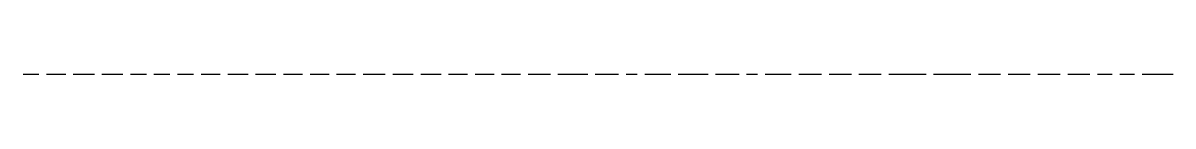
# Model space of a CAD drawing. Header units: millimetres. Extents: x 0 to 31630, y -6679 to 16403.
# Drawn here: x 0 to 30550, y -4272 to -4272 of the extents above; entities that cross this region are included whole.
import ezdxf

# ---------------------------------------------------------------- set-up
doc = ezdxf.new("R2010")
doc.units = ezdxf.units.MM
doc.layers.add('CUTSHEET', color=6, linetype='CONTINUOUS')

msp = doc.modelspace()

# ---------------------------------------------------------------- linework, layer by layer
at = {"layer": 'CUTSHEET'}
for p, q in [((425, -4272), (0, -4272)), ((1135, -4272), (625, -4272)), ((1895, -4272), (1335, -4272)), ((2655, -4272), (2095, -4272)), ((3280, -4272), (2855, -4272)), ((3905, -4272), (3480, -4272)), ((4530, -4272), (4105, -4272)), ((5240, -4272), (4730, -4272)), ((5980, -4272), (5440, -4272)), ((6720, -4272), (6180, -4272)), ((7425, -4272), (6920, -4272)), ((8130, -4272), (7625, -4272)), ((8835, -4272), (8330, -4272)), ((9625, -4272), (9035, -4272)), ((10365, -4272), (9825, -4272)), ((11105, -4272), (10565, -4272)), ((11810, -4272), (11305, -4272)), ((12515, -4272), (12010, -4272)), ((13220, -4272), (12715, -4272)), ((14010, -4272), (13420, -4272)), ((15002, -4272), (14210, -4272)), ((15824, -4272), (15202, -4272)), ((16316, -4272), (16024, -4272)), ((17208, -4272), (16516, -4272)), ((18200, -4272), (17408, -4272)), ((19022, -4272), (18400, -4272)), ((19514, -4272), (19222, -4272)), ((20406, -4272), (19714, -4272)), ((21216, -4272), (20606, -4272)), ((22008, -4272), (21416, -4272)), ((22800, -4272), (22208, -4272)), ((23990, -4272), (23000, -4272)), ((25180, -4272), (24190, -4272)), ((25970, -4272), (25380, -4272)), ((26760, -4272), (26170, -4272)), ((27552, -4272), (26960, -4272)), ((28344, -4272), (27752, -4272)), ((28936, -4272), (28544, -4272)), ((29528, -4272), (29136, -4272)), ((30550, -4272), (29728, -4272))]:
    msp.add_line(p, q, dxfattribs=at)

doc.saveas('drawing.dxf')
